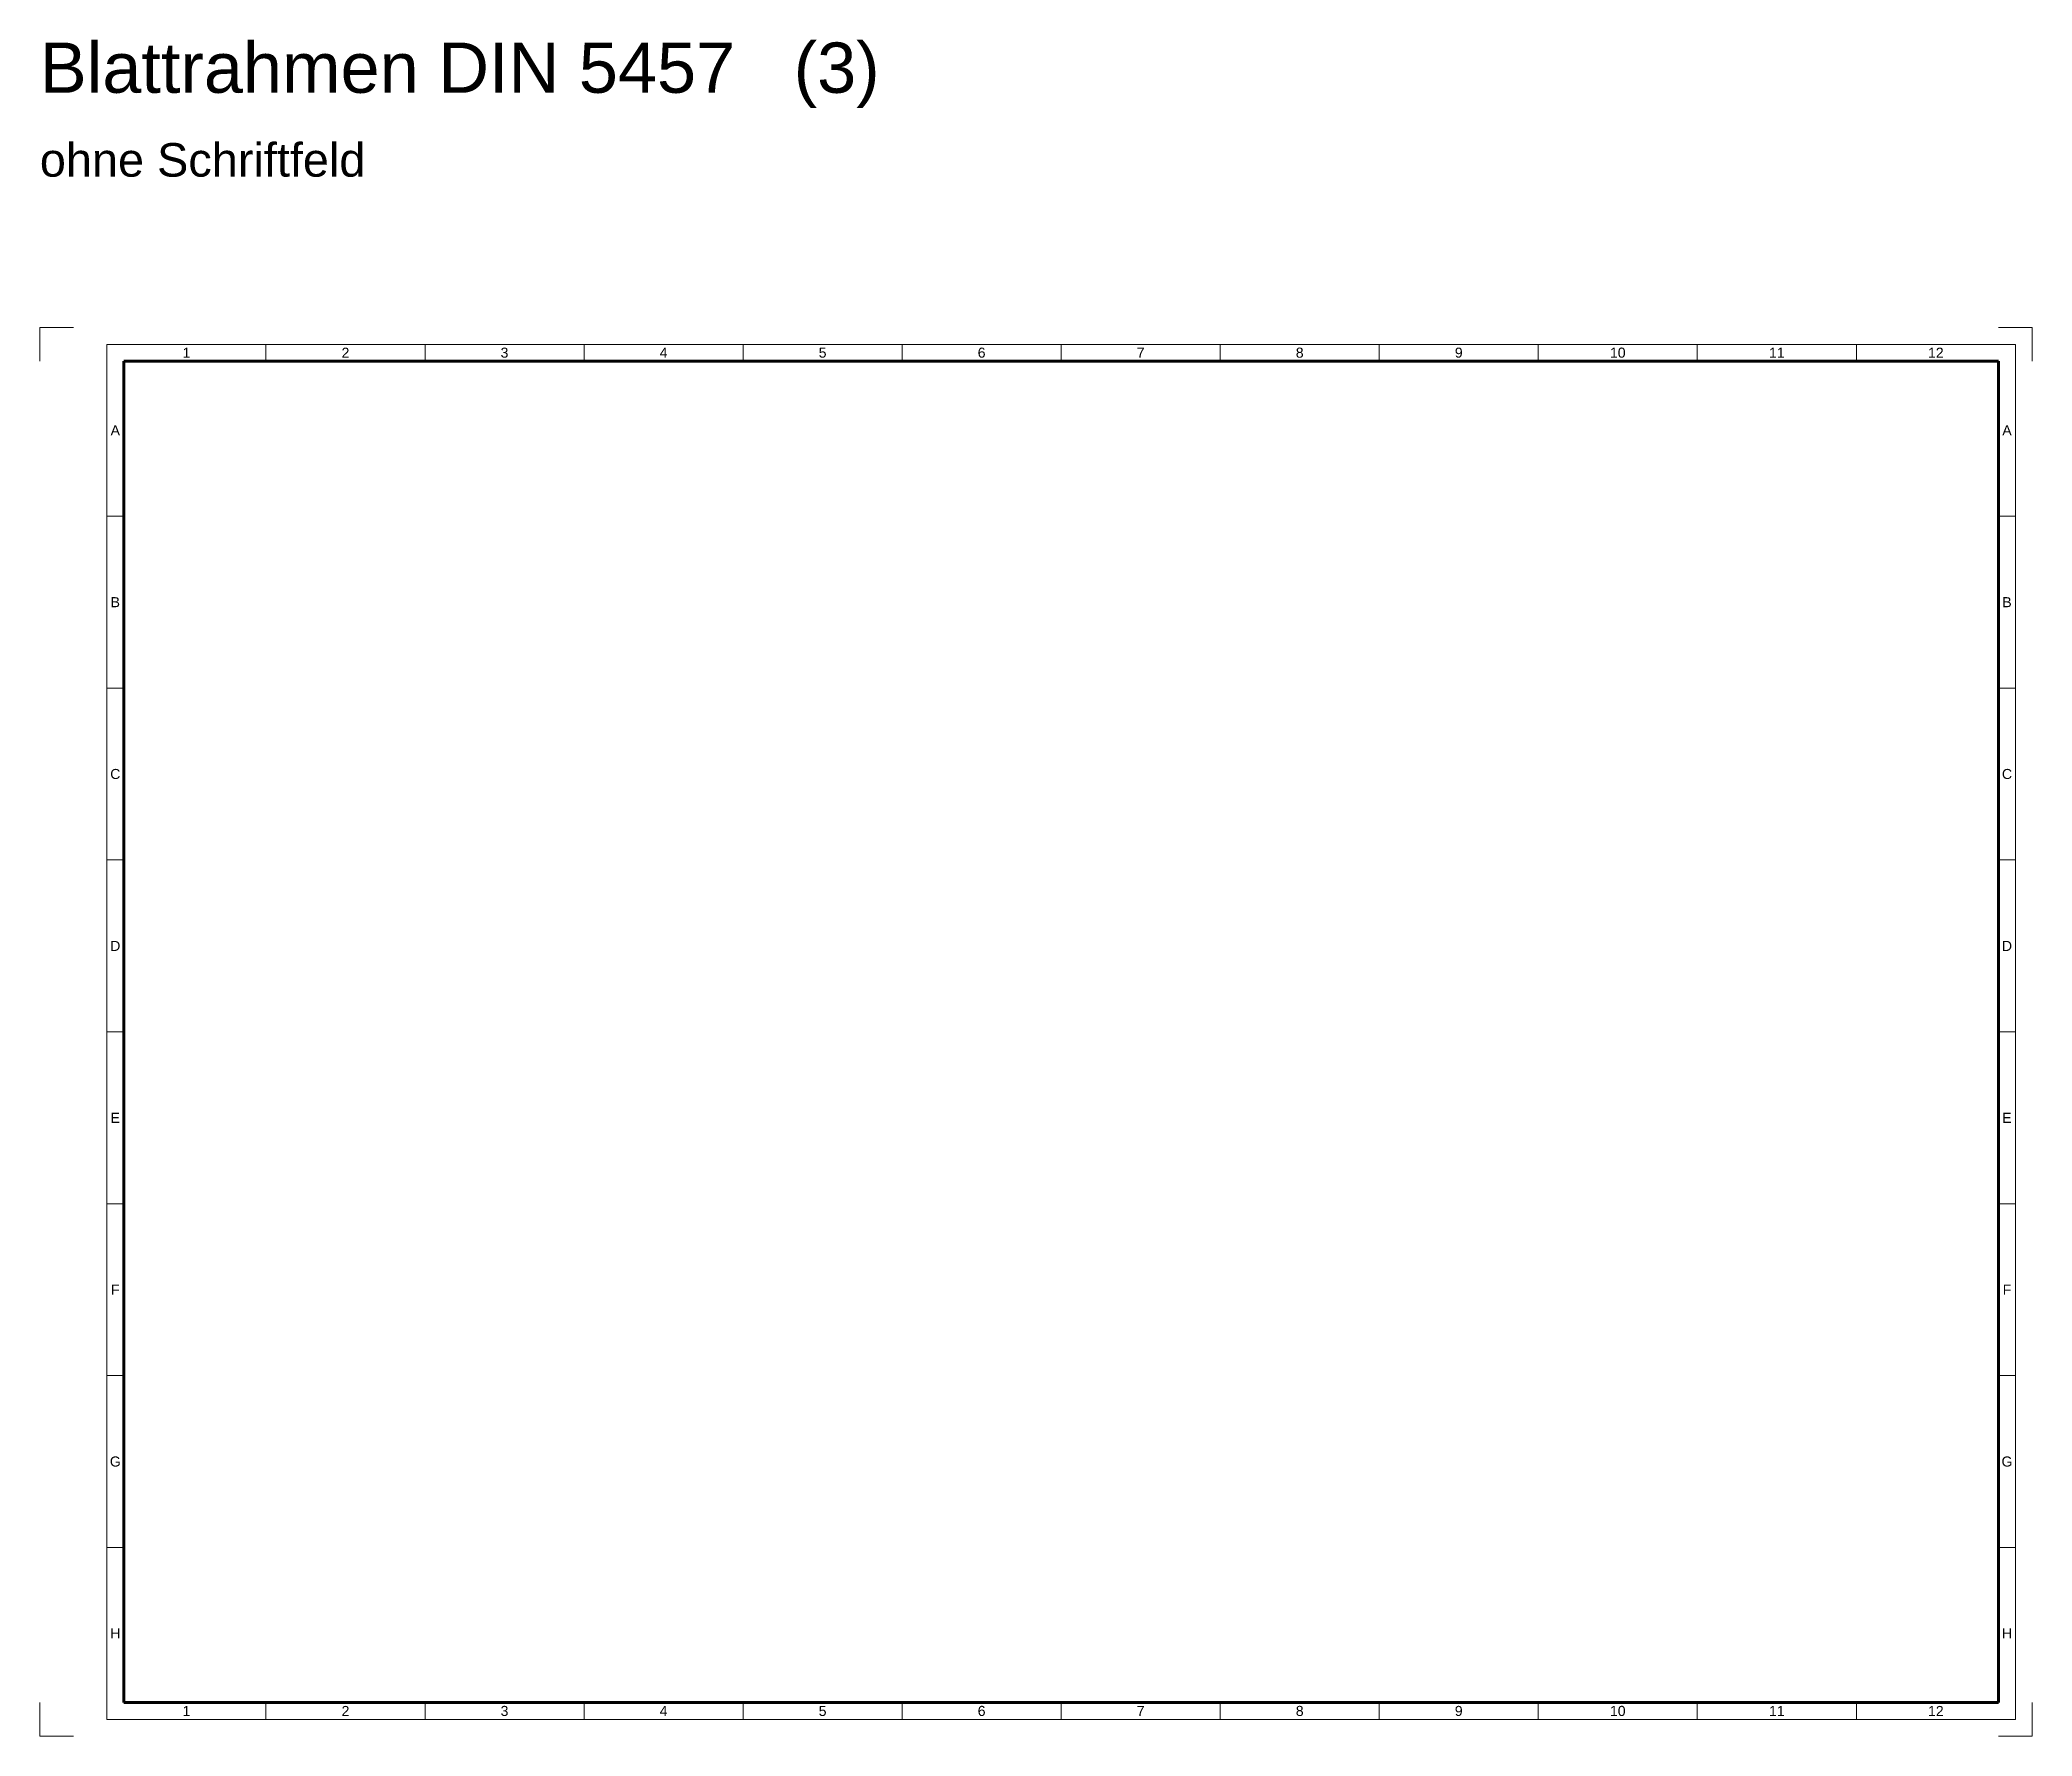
# Model space of a CAD drawing. Header units: millimetres. Extents: x 633 to 4785, y -1154 to 2521.
# Drawn here: x 2406 to 3000, y 340 to 846 of the extents above; entities that cross this region are included whole.
import ezdxf

# ---------------------------------------------------------------- set-up
doc = ezdxf.new("R2010")
doc.units = ezdxf.units.MM
doc.header["$LTSCALE"] = 5
for name, color, linetype, lineweight, true_color in [('_Blattschnitt', 1, 'Continuous', 5, 0xff0000), ('_Legende', 7, 'Continuous', 5, 0x000000), ('_Raster_0.18mm', 94, 'Continuous', 18, 0x008000), ('_Raster_1.00mm', 5, 'Continuous', 100, 0x0000ff), ('_Raster_Einteilung', 7, 'Continuous', 18, 0x000000), ('_Raster_txt', 7, 'Continuous', 5, 0x000000)]:
    doc.layers.add(name, color=color, linetype=linetype, lineweight=lineweight, true_color=true_color)
doc.styles.add('textstyle1159', font='')
doc.styles.add('textstyle1160', font='')
doc.styles.add('textstyle1560', font='')
doc.styles.add('textstyle1561', font='')
doc.styles.add('textstyle1562', font='')
doc.styles.add('textstyle1563', font='')
doc.styles.add('textstyle1564', font='')
doc.styles.add('textstyle1565', font='')
doc.styles.add('textstyle1566', font='')
doc.styles.add('textstyle1567', font='')
doc.styles.add('textstyle1568', font='')
doc.styles.add('textstyle1569', font='')
doc.styles.add('textstyle1570', font='')
doc.styles.add('textstyle1571', font='')
doc.styles.add('textstyle1572', font='')
doc.styles.add('textstyle1573', font='')
doc.styles.add('textstyle1574', font='')
doc.styles.add('textstyle1575', font='')
doc.styles.add('textstyle1576', font='')
doc.styles.add('textstyle1577', font='')
doc.styles.add('textstyle1578', font='')
doc.styles.add('textstyle1579', font='')
doc.styles.add('textstyle1580', font='')
doc.styles.add('textstyle1581', font='')
doc.styles.add('textstyle1582', font='')
doc.styles.add('textstyle1583', font='')
doc.styles.add('textstyle1584', font='')
doc.styles.add('textstyle1585', font='')
doc.styles.add('textstyle1586', font='')
doc.styles.add('textstyle1587', font='')
doc.styles.add('textstyle1588', font='')
doc.styles.add('textstyle1589', font='')
doc.styles.add('textstyle1590', font='')
doc.styles.add('textstyle1591', font='')
doc.styles.add('textstyle1592', font='')
doc.styles.add('textstyle1593', font='')
doc.styles.add('textstyle1594', font='')
doc.styles.add('textstyle1595', font='')
doc.styles.add('textstyle1596', font='')
doc.styles.add('textstyle1597', font='')
doc.styles.add('textstyle1598', font='')
doc.styles.add('textstyle1667', font='')
doc.styles.get('textstyle1159').set_extended_font_data('Arial')
doc.styles.get('textstyle1160').set_extended_font_data('Arial')
doc.styles.get('textstyle1560').set_extended_font_data('Arial')
doc.styles.get('textstyle1561').set_extended_font_data('Arial')
doc.styles.get('textstyle1562').set_extended_font_data('Arial')
doc.styles.get('textstyle1563').set_extended_font_data('Arial')
doc.styles.get('textstyle1564').set_extended_font_data('Arial')
doc.styles.get('textstyle1565').set_extended_font_data('Arial')
doc.styles.get('textstyle1566').set_extended_font_data('Arial')
doc.styles.get('textstyle1567').set_extended_font_data('Arial')
doc.styles.get('textstyle1568').set_extended_font_data('Arial')
doc.styles.get('textstyle1569').set_extended_font_data('Arial')
doc.styles.get('textstyle1570').set_extended_font_data('Arial')
doc.styles.get('textstyle1571').set_extended_font_data('Arial')
doc.styles.get('textstyle1572').set_extended_font_data('Arial')
doc.styles.get('textstyle1573').set_extended_font_data('Arial')
doc.styles.get('textstyle1574').set_extended_font_data('Arial')
doc.styles.get('textstyle1575').set_extended_font_data('Arial')
doc.styles.get('textstyle1576').set_extended_font_data('Arial')
doc.styles.get('textstyle1577').set_extended_font_data('Arial')
doc.styles.get('textstyle1578').set_extended_font_data('Arial')
doc.styles.get('textstyle1579').set_extended_font_data('Arial')
doc.styles.get('textstyle1580').set_extended_font_data('Arial')
doc.styles.get('textstyle1581').set_extended_font_data('Arial')
doc.styles.get('textstyle1582').set_extended_font_data('Arial')
doc.styles.get('textstyle1583').set_extended_font_data('Arial')
doc.styles.get('textstyle1584').set_extended_font_data('Arial')
doc.styles.get('textstyle1585').set_extended_font_data('Arial')
doc.styles.get('textstyle1586').set_extended_font_data('Arial')
doc.styles.get('textstyle1587').set_extended_font_data('Arial')
doc.styles.get('textstyle1588').set_extended_font_data('Arial')
doc.styles.get('textstyle1589').set_extended_font_data('Arial')
doc.styles.get('textstyle1590').set_extended_font_data('Arial')
doc.styles.get('textstyle1591').set_extended_font_data('Arial')
doc.styles.get('textstyle1592').set_extended_font_data('Arial')
doc.styles.get('textstyle1593').set_extended_font_data('Arial')
doc.styles.get('textstyle1594').set_extended_font_data('Arial')
doc.styles.get('textstyle1595').set_extended_font_data('Arial')
doc.styles.get('textstyle1596').set_extended_font_data('Arial')
doc.styles.get('textstyle1597').set_extended_font_data('Arial')
doc.styles.get('textstyle1598').set_extended_font_data('Arial')
doc.styles.get('textstyle1667').set_extended_font_data('Arial')

msp = doc.modelspace()

# ---------------------------------------------------------------- texts
at = {"layer": '_Legende', "attachment_point": 1}
for s, insert, char_height, style in [('Blattrahmen DIN 5457   (3)', (2406.38, 845.29), 15, 'textstyle1160'), ('ohne Schriftfeld', (2406.38, 815.29), 10, 'textstyle1159')]:
    msp.add_mtext(s, dxfattribs=dict(at, insert=insert, char_height=char_height, style=style))
at = {"layer": '_Raster_txt', "char_height": 3, "attachment_point": 5}
for s, insert, style in [('1', (2450.09, 752.79), 'textstyle1587'), ('2', (2497.51, 752.79), 'textstyle1588'), ('3', (2544.92, 752.79), 'textstyle1589'), ('4', (2592.34, 752.79), 'textstyle1590'), ('5', (2639.76, 752.79), 'textstyle1591'), ('6', (2687.17, 752.79), 'textstyle1592'), ('7', (2734.59, 752.79), 'textstyle1593'), ('8', (2782.01, 752.79), 'textstyle1594'), ('9', (2829.42, 752.79), 'textstyle1595'), ('10', (2876.84, 752.79), 'textstyle1596'), ('11', (2924.26, 752.79), 'textstyle1597'), ('12', (2971.67, 752.79), 'textstyle1598'), ('A', (2428.88, 729.66), 'textstyle1567'), ('A', (2992.88, 729.66), 'textstyle1575'), ('B', (2428.88, 678.41), 'textstyle1566'), ('B', (2992.88, 678.41), 'textstyle1574'), ('C', (2428.88, 627.16), 'textstyle1565'), ('C', (2992.88, 627.16), 'textstyle1573'), ('D', (2428.88, 575.91), 'textstyle1564'), ('D', (2992.88, 575.91), 'textstyle1572'), ('E', (2428.88, 524.66), 'textstyle1563'), ('E', (2992.88, 524.66), 'textstyle1571'), ('F', (2428.88, 473.41), 'textstyle1562'), ('F', (2992.88, 473.41), 'textstyle1570'), ('G', (2428.88, 422.16), 'textstyle1561'), ('G', (2992.88, 422.16), 'textstyle1569'), ('H', (2428.88, 370.91), 'textstyle1560'), ('H', (2992.88, 370.91), 'textstyle1568'), ('1', (2450.09, 347.79), 'textstyle1667'), ('2', (2497.51, 347.79), 'textstyle1576'), ('3', (2544.92, 347.79), 'textstyle1577'), ('4', (2592.34, 347.79), 'textstyle1578'), ('5', (2639.76, 347.79), 'textstyle1579'), ('6', (2687.17, 347.79), 'textstyle1580'), ('7', (2734.59, 347.79), 'textstyle1581'), ('8', (2782.01, 347.79), 'textstyle1582'), ('9', (2829.42, 347.79), 'textstyle1583'), ('10', (2876.84, 347.79), 'textstyle1584'), ('11', (2924.26, 347.79), 'textstyle1585'), ('12', (2971.67, 347.79), 'textstyle1586')]:
    msp.add_mtext(s, dxfattribs=dict(at, insert=insert, style=style))

# ---------------------------------------------------------------- linework, layer by layer
at = {"layer": '_Blattschnitt'}
for p, q in [((2406.38, 760.29), (2416.38, 760.29)), ((2406.38, 760.29), (2406.38, 750.29)), ((3000.38, 760.29), (2990.38, 760.29)), ((3000.38, 760.29), (3000.38, 750.29)), ((2406.38, 340.29), (2406.38, 350.29)), ((3000.38, 340.29), (3000.38, 350.29)), ((2406.38, 340.29), (2416.38, 340.29)), ((3000.38, 340.29), (2990.38, 340.29))]:
    msp.add_line(p, q, dxfattribs=at)
at = {"layer": '_Raster_0.18mm'}
for p, q in [((2995.38, 755.29), (2426.38, 755.29)), ((2426.38, 755.29), (2426.38, 345.29)), ((2995.38, 345.29), (2995.38, 755.29)), ((2426.38, 345.29), (2995.38, 345.29))]:
    msp.add_line(p, q, dxfattribs=at)
at = {"layer": '_Raster_1.00mm'}
for p, q in [((2990.38, 750.29), (2431.38, 750.29)), ((2431.38, 750.29), (2431.38, 350.29)), ((2990.38, 350.29), (2990.38, 750.29)), ((2431.38, 350.29), (2990.38, 350.29))]:
    msp.add_line(p, q, dxfattribs=at)
at = {"layer": '_Raster_Einteilung'}
for p, q in [((2473.8, 755.29), (2473.8, 750.29)), ((2521.22, 755.29), (2521.22, 750.29)), ((2568.63, 755.29), (2568.63, 750.29)), ((2616.05, 755.29), (2616.05, 750.29)), ((2663.47, 755.29), (2663.47, 750.29)), ((2710.88, 755.29), (2710.88, 750.29)), ((2758.3, 755.29), (2758.3, 750.29)), ((2805.72, 755.29), (2805.72, 750.29)), ((2853.13, 755.29), (2853.13, 750.29)), ((2900.55, 755.29), (2900.55, 750.29)), ((2947.97, 755.29), (2947.97, 750.29)), ((2426.38, 704.04), (2431.38, 704.04)), ((2990.38, 704.04), (2995.38, 704.04)), ((2426.38, 652.79), (2431.38, 652.79)), ((2990.38, 652.79), (2995.38, 652.79)), ((2426.38, 601.54), (2431.38, 601.54)), ((2990.38, 601.54), (2995.38, 601.54)), ((2426.38, 550.29), (2431.38, 550.29)), ((2990.38, 550.29), (2995.38, 550.29)), ((2426.38, 499.04), (2431.38, 499.04)), ((2990.38, 499.04), (2995.38, 499.04)), ((2426.38, 447.79), (2431.38, 447.79)), ((2990.38, 447.79), (2995.38, 447.79)), ((2426.38, 396.54), (2431.38, 396.54)), ((2990.38, 396.54), (2995.38, 396.54)), ((2473.8, 350.29), (2473.8, 345.29)), ((2521.22, 350.29), (2521.22, 345.29)), ((2568.63, 350.29), (2568.63, 345.29)), ((2616.05, 350.29), (2616.05, 345.29)), ((2663.47, 350.29), (2663.47, 345.29)), ((2710.88, 350.29), (2710.88, 345.29)), ((2758.3, 350.29), (2758.3, 345.29)), ((2805.72, 350.29), (2805.72, 345.29)), ((2853.13, 350.29), (2853.13, 345.29)), ((2900.55, 350.29), (2900.55, 345.29)), ((2947.97, 350.29), (2947.97, 345.29))]:
    msp.add_line(p, q, dxfattribs=at)

msp.set_redraw_order([(e.dxf.handle, doc.entitydb.next_handle()) for e in msp.query("TEXT MTEXT ATTDEF DIMENSION ARC_DIMENSION")])  # texts and dimensions are drawn at this point

doc.saveas('drawing.dxf')
